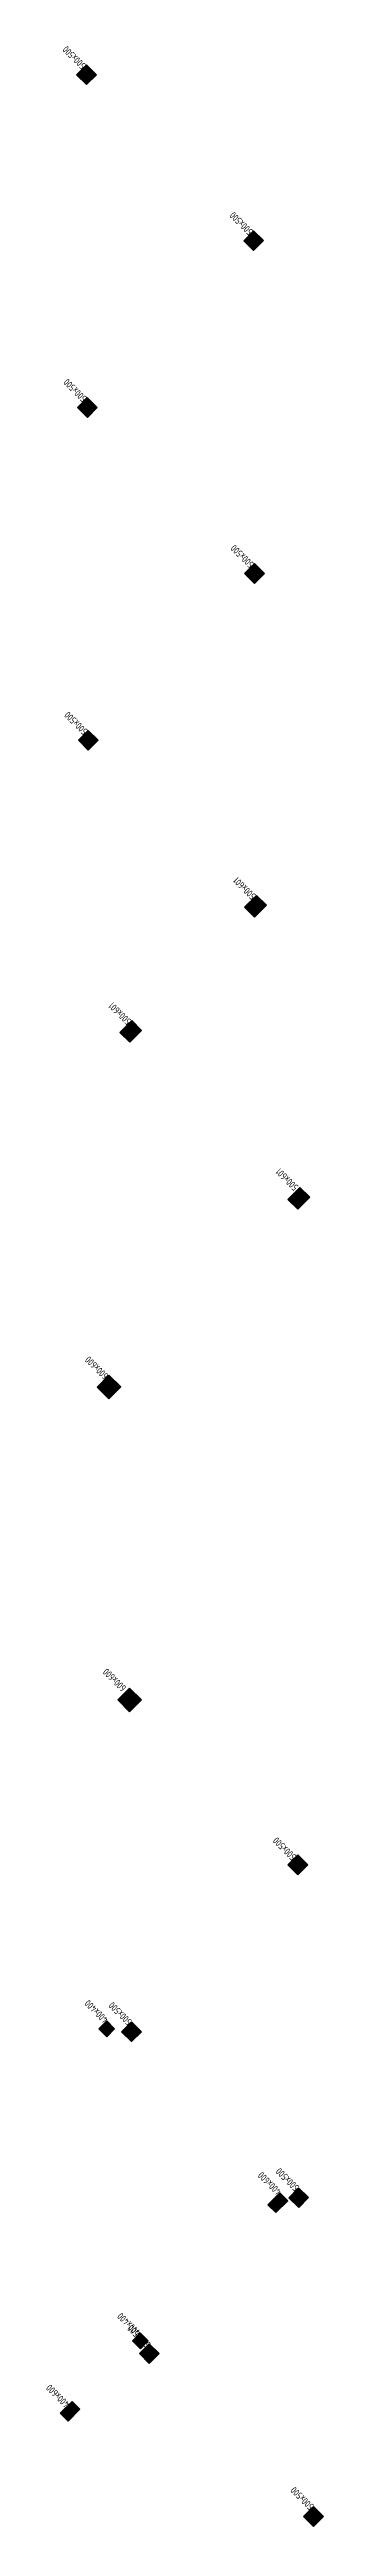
# Model space of a CAD drawing. Extents: x 517653049 to 520131079, y 3499157826 to 3500888201.
# Drawn here: x 518869985 to 518879738, y 3499908755 to 3499997173 of the extents above; entities that cross this region are included whole.
import ezdxf

# ---------------------------------------------------------------- set-up
doc = ezdxf.new("R2010")
doc.units = 0
doc.header["$LTSCALE"] = 500
doc.layers.get('0').update_dxf_attribs({"linetype": 'CONTINUOUS'})
doc.layers.add('C-XREF-SLCT', color=7, linetype='CONTINUOUS', plot=False)
doc.layers.add('S_COLU', color=2, linetype='CONTINUOUS')
doc.layers.add('S_COLU_HACH', color=15, linetype='CONTINUOUS')
doc.layers.add('尺寸标注-柱', color=3, linetype='CONTINUOUS', lineweight=18, plot=False)
doc.styles.add('Acs', font='Stfangso_0.ttf', dxfattribs={"width": 0.7})
doc.styles.add('样式 1_yjk_yjk', font='yjkeng.shx', dxfattribs={"width": 0.7, "bigfont": 'yjkchn.shx'})
doc.styles.add('样式 1_yjk_yjk_yjk', font='yjkeng.shx', dxfattribs={"width": 0.7, "bigfont": 'yjkchn.shx'})

msp = doc.modelspace()

# ---------------------------------------------------------------- texts
at = {"layer": '尺寸标注-柱', "linetype": 'Continuous', "width": 0.7}
for s, style, p in [('500x500', '样式 1_yjk_yjk', (518871296, 3499996627)), ('500x500', '样式 1_yjk_yjk', (518877252, 3499990704)), ('500x500', '样式 1_yjk_yjk', (518871328, 3499984748)), ('500x500', '样式 1_yjk_yjk', (518877284, 3499978824)), ('500x500', '样式 1_yjk_yjk', (518871361, 3499972868)), ('500x601', '样式 1_yjk_yjk', (518877353, 3499966981)), ('500x601', '样式 1_yjk_yjk', (518872910, 3499962514)), ('500x601', '样式 1_yjk_yjk', (518878866, 3499956590)), ('600x600', '样式 1_yjk_yjk', (518872096, 3499949854)), ('600x600', '样式 1_yjk_yjk_yjk', (518872733, 3499938713)), ('500x500', '样式 1_yjk_yjk', (518878790, 3499932689)), ('400x400', '样式 1_yjk_yjk', (518872088, 3499926873)), ('500x500', '样式 1_yjk_yjk', (518872937, 3499926804)), ('400x600', '样式 1_yjk_yjk', (518878257, 3499920738)), ('500x500', '样式 1_yjk_yjk', (518878893, 3499920881)), ('400x400', '样式 1_yjk_yjk', (518873250, 3499915704)), ('500x500', '样式 1_yjk_yjk', (518873605, 3499915280)), ('400x600', '样式 1_yjk_yjk', (518870712, 3499913151)), ('500x500', '样式 1_yjk_yjk', (518879419, 3499909498))]:
    msp.add_text(s, height=250, rotation=135.15729, dxfattribs=dict(at, style=style)).set_placement(p)

# ---------------------------------------------------------------- blocks, each defined once
blk = doc.blocks.new('AcsAcadShareArea')
for points in [[(0, 0), (118900, 0), (118900, 85000), (0, 85000)], [(0, 0), (6892.9, 0), (6892.9, 2699.2), (0, 2699.2)], [(6892.9, 0), (28409.4, 0), (28409.4, 2708.4), (6892.9, 2708.4)], [(0, 733), (0, 733), (0, 0), (0, 0)]]:
    blk.add_lwpolyline(points, close=True)
at = {"insert": (596.8, 1991.4), "char_height": 1000, "width": 6073.9, "attachment_point": 1, "style": 'Acs'}
blk.add_mtext('唯一编号：', dxfattribs=at)
at = {"style": 'Acs', "width": 0.8}
blk.add_attdef('唯一编号', (7537.4, 860.8), '', height=1000, dxfattribs=at)

# ---------------------------------------------------------------- hatches: boundary and pattern name
at = {"layer": 'S_COLU_HACH'}
h = msp.add_hatch(color=256, dxfattribs=at)
h.dxf.hatch_style = 1
h.paths.add_polyline_path([(518871298, 3499995920), (518870943, 3499996272), (518871296, 3499996627), (518871650, 3499996274)])
h = msp.add_hatch(color=256, dxfattribs=at)
h.dxf.hatch_style = 1
h.paths.add_polyline_path([(518877254, 3499989996), (518876899, 3499990349), (518877252, 3499990704), (518877606, 3499990351)])
h = msp.add_hatch(color=256, dxfattribs=at)
h.dxf.hatch_style = 1
h.paths.add_polyline_path([(518871330, 3499984040), (518870976, 3499984393), (518871328, 3499984748), (518871683, 3499984395)])
h = msp.add_hatch(color=256, dxfattribs=at)
h.dxf.hatch_style = 1
h.paths.add_polyline_path([(518877286, 3499978117), (518876932, 3499978470), (518877284, 3499978824), (518877639, 3499978472)])
h = msp.add_hatch(color=256, dxfattribs=at)
h.dxf.hatch_style = 1
h.paths.add_polyline_path([(518871363, 3499972161), (518871008, 3499972514), (518871361, 3499972868), (518871715, 3499972516)])
h = msp.add_hatch(color=256, dxfattribs=at)
h.dxf.hatch_style = 1
h.paths.add_polyline_path([(518877284, 3499966202), (518876929, 3499966555), (518877352, 3499966980), (518877707, 3499966628)])
h = msp.add_hatch(color=256, dxfattribs=at)
h.dxf.hatch_style = 1
h.paths.add_polyline_path([(518872841, 3499961735), (518872487, 3499962088), (518872910, 3499962513), (518873264, 3499962161)])
h = msp.add_hatch(color=256, dxfattribs=at)
h.dxf.hatch_style = 1
h.paths.add_polyline_path([(518878832, 3499955777), (518878478, 3499956129), (518878901, 3499956555), (518879256, 3499956202)])
h = msp.add_hatch(color=256, dxfattribs=at)
h.dxf.hatch_style = 1
h.paths.add_polyline_path([(518872098, 3499949005), (518871673, 3499949428), (518872096, 3499949854), (518872521, 3499949431)])
h = msp.add_hatch(color=256, dxfattribs=at)
h.dxf.hatch_style = 1
h.paths.add_polyline_path([(518872836, 3499937835), (518872411, 3499938258), (518872834, 3499938683), (518873259, 3499938260)])
h = msp.add_hatch(color=256, dxfattribs=at)
h.dxf.hatch_style = 1
h.paths.add_polyline_path([(518878827, 3499932018), (518878472, 3499932370), (518878825, 3499932725), (518879180, 3499932372)])
h = msp.add_hatch(color=256, dxfattribs=at)
h.dxf.hatch_style = 1
h.paths.add_polyline_path([(518872019, 3499926236), (518871736, 3499926518), (518872018, 3499926802), (518872301, 3499926520)])
h = msp.add_hatch(color=256, dxfattribs=at)
h.dxf.hatch_style = 1
h.paths.add_polyline_path([(518872904, 3499926062), (518872549, 3499926414), (518872902, 3499926769), (518873256, 3499926416)])
h = msp.add_hatch(color=256, dxfattribs=at)
h.dxf.hatch_style = 1
h.paths.add_polyline_path([(518878047, 3499919959), (518877763, 3499920241), (518878186, 3499920667), (518878470, 3499920385)])
h = msp.add_hatch(color=256, dxfattribs=at)
h.dxf.hatch_style = 1
h.paths.add_polyline_path([(518878860, 3499920138), (518878505, 3499920491), (518878858, 3499920845), (518879212, 3499920493)])
h = msp.add_hatch(color=256, dxfattribs=at)
h.dxf.hatch_style = 1
h.paths.add_polyline_path([(518873217, 3499915102), (518872933, 3499915384), (518873215, 3499915668), (518873499, 3499915386)])
h = msp.add_hatch(color=256, dxfattribs=at)
h.dxf.hatch_style = 1
h.paths.add_polyline_path([(518873536, 3499914573), (518873182, 3499914926), (518873534, 3499915280), (518873889, 3499914927)])
h = msp.add_hatch(color=256, dxfattribs=at)
h.dxf.hatch_style = 1
h.paths.add_polyline_path([(518870643, 3499912514), (518870359, 3499912796), (518870782, 3499913222), (518871066, 3499912940)])
h = msp.add_hatch(color=256, dxfattribs=at)
h.dxf.hatch_style = 1
h.paths.add_polyline_path([(518879386, 3499908755), (518879031, 3499909108), (518879384, 3499909462), (518879738, 3499909110)])

# ---------------------------------------------------------------- linework, layer by layer
at = {"layer": 'S_COLU'}
for points in [[(518871298, 3499995920), (518870943, 3499996272), (518871296, 3499996627), (518871650, 3499996274)], [(518877254, 3499989996), (518876899, 3499990349), (518877252, 3499990704), (518877606, 3499990351)], [(518871330, 3499984040), (518870976, 3499984393), (518871328, 3499984748), (518871683, 3499984395)], [(518877286, 3499978117), (518876932, 3499978470), (518877284, 3499978824), (518877639, 3499978472)], [(518871363, 3499972161), (518871008, 3499972514), (518871361, 3499972868), (518871715, 3499972516)], [(518877284, 3499966202), (518876929, 3499966555), (518877352, 3499966980), (518877707, 3499966628)], [(518872841, 3499961735), (518872487, 3499962088), (518872910, 3499962513), (518873264, 3499962161)], [(518878832, 3499955777), (518878478, 3499956129), (518878901, 3499956555), (518879256, 3499956202)], [(518872098, 3499949005), (518871673, 3499949428), (518872096, 3499949854), (518872521, 3499949431)], [(518872836, 3499937835), (518872411, 3499938258), (518872834, 3499938683), (518873259, 3499938260)], [(518878827, 3499932018), (518878472, 3499932370), (518878825, 3499932725), (518879180, 3499932372)], [(518872019, 3499926236), (518871736, 3499926518), (518872018, 3499926802), (518872301, 3499926520)], [(518872904, 3499926062), (518872549, 3499926414), (518872902, 3499926769), (518873256, 3499926416)], [(518878047, 3499919959), (518877763, 3499920241), (518878186, 3499920667), (518878470, 3499920385)], [(518878860, 3499920138), (518878505, 3499920491), (518878858, 3499920845), (518879212, 3499920493)], [(518873217, 3499915102), (518872933, 3499915384), (518873215, 3499915668), (518873499, 3499915386)], [(518873536, 3499914573), (518873182, 3499914926), (518873534, 3499915280), (518873889, 3499914927)], [(518870643, 3499912514), (518870359, 3499912796), (518870782, 3499913222), (518871066, 3499912940)], [(518879386, 3499908755), (518879031, 3499909108), (518879384, 3499909462), (518879738, 3499909110)]]:
    msp.add_lwpolyline(points, close=True, dxfattribs=at)

# ---------------------------------------------------------------- block references
at = {"layer": 'C-XREF-SLCT', "xscale": 20, "yscale": 20, "zscale": 20}
msp.add_blockref('AcsAcadShareArea', (517753079, 3499188201), dxfattribs=at).add_auto_attribs({'唯一编号': 'colu'})

msp.set_redraw_order([(e.dxf.handle, doc.entitydb.next_handle()) for e in msp.query("TEXT MTEXT ATTDEF DIMENSION ARC_DIMENSION")])  # texts and dimensions are drawn at this point

doc.saveas('drawing.dxf')
